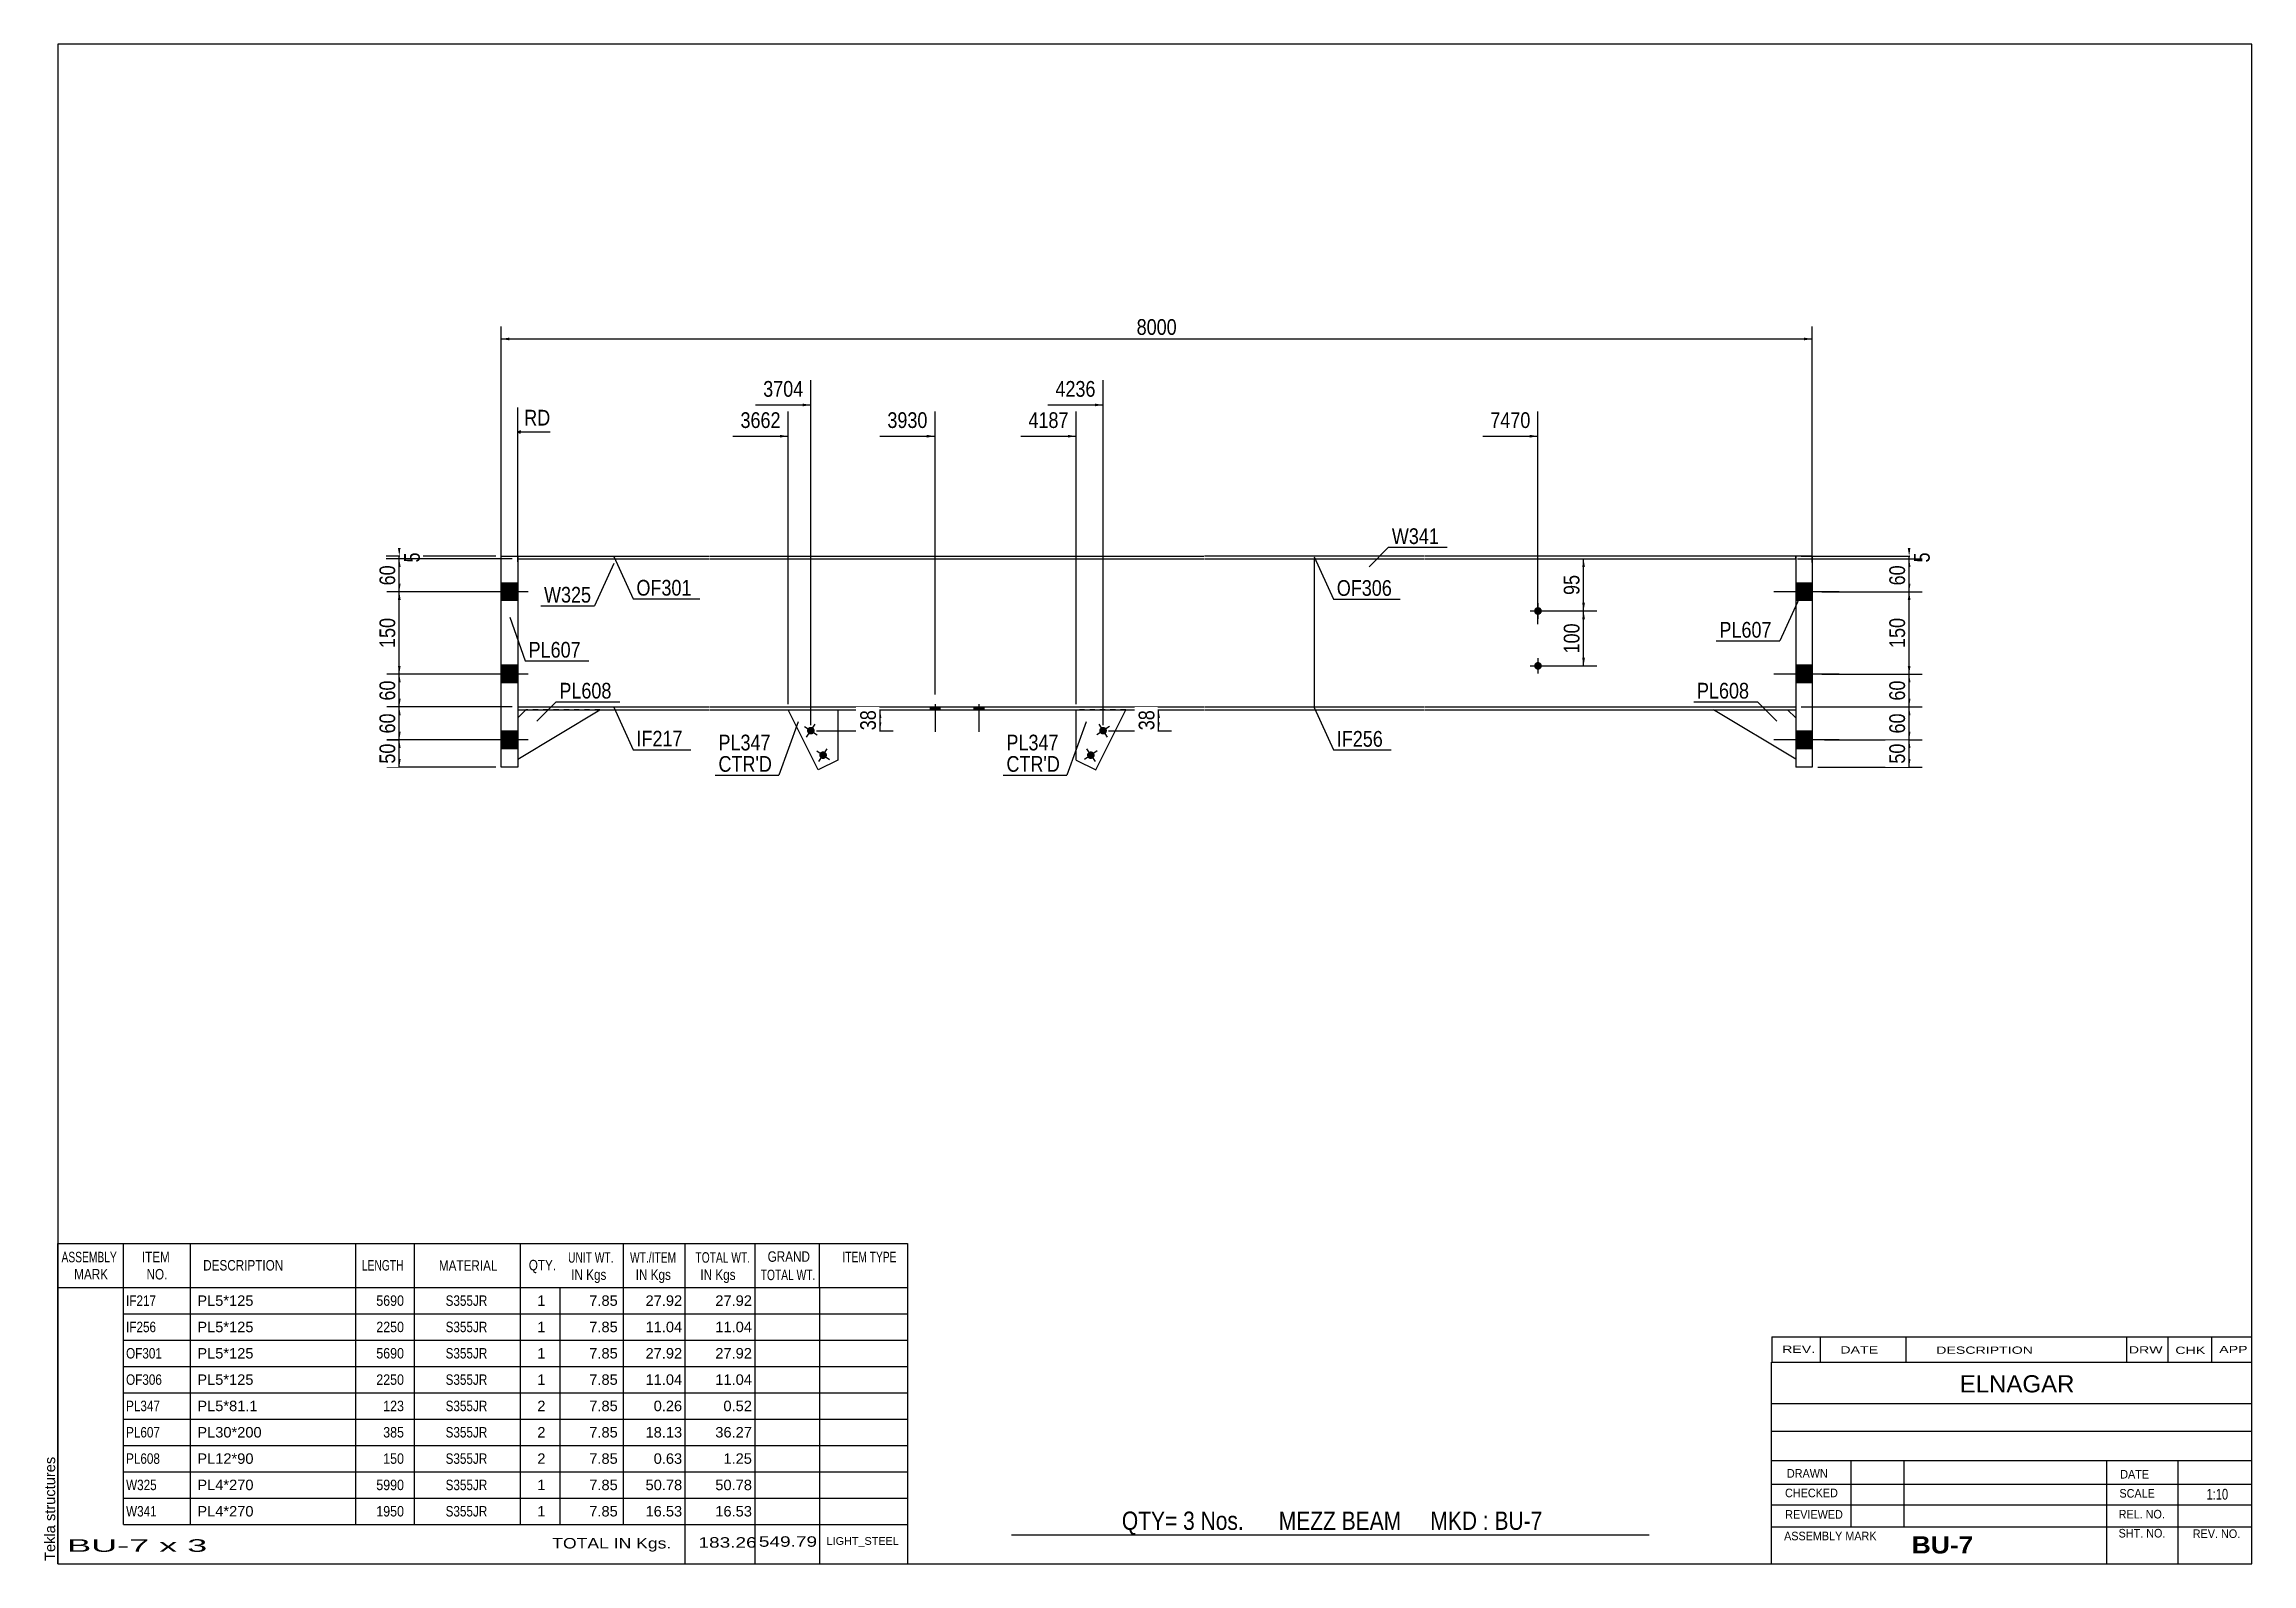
# Model space of a CAD drawing. Header units: millimetres. Extents: x -86 to 316, y -170 to 107.
import ezdxf

# ---------------------------------------------------------------- set-up
doc = ezdxf.new("R2010")
doc.units = ezdxf.units.MM
doc.linetypes.add('DXK_LINE_DOT1', pattern=[1.8814, 0.9407, -0.9407])
doc.styles.add('Arial', font='ARIAL.TTF', dxfattribs={"height": 0.2})
doc.styles.add('Arial Bold', font='ARIALBD.TTF', dxfattribs={"height": 0.2})
doc.styles.add('Arial Narrow', font='ARIALN.TTF', dxfattribs={"height": 0.2})

# ---------------------------------------------------------------- blocks, each defined once
blk = doc.blocks.new('Unknown-622212167-1210')
at = {"color": 5, "linetype": 'Continuous'}
for p, q in [((316.17, 107.33), (-83.83, 107.33)), ((-83.83, 107.33), (-83.83, -169.67)), ((316.17, -169.67), (316.17, 107.33)), ((-83.83, -169.67), (316.17, -169.67))]:
    blk.add_line(p, q, dxfattribs=at)
at = {"color": 174, "linetype": 'Continuous', "style": 'Arial'}
blk.add_text('Tekla structures', height=1.9102, rotation=90, dxfattribs=at).set_placement((-84.33, -169.17))
blk = doc.blocks.new('Part-622212167-4500 - 1231')
at = {"color": 2, "linetype": 'Continuous'}
for p, q in [((54.79, -24.97), (49.3, -14)), ((58.36, -14), (58.36, -23.18)), ((58.36, -23.18), (54.79, -24.97))]:
    blk.add_line(p, q, dxfattribs=at)
at = {"color": 7, "linetype": 'DXK_LINE_DOT1'}
blk.add_line((49.3, -14), (58.36, -14), dxfattribs=at)
blk = doc.blocks.new('Part-622212167-4507 - 1231')
at = {"color": 2, "linetype": 'Continuous'}
for p, q in [((125.19, -13.5), (165.22, -13.5)), ((125.19, -14), (165.22, -14)), ((165.32, -13.5), (233.02, -13.5)), ((165.32, -14), (233.02, -14))]:
    blk.add_line(p, q, dxfattribs=at)
at = {"color": 7, "linetype": 'DXK_LINE_DOT1'}
blk.add_line((233.02, -13.5), (233.02, -14), dxfattribs=at)
blk = doc.blocks.new('Part-622212167-4499 - 1231')
at = {"color": 2, "linetype": 'Continuous'}
for p, q in [((101.81, -23.18), (101.81, -14)), ((105.39, -24.97), (110.87, -14)), ((101.81, -23.18), (105.39, -24.97))]:
    blk.add_line(p, q, dxfattribs=at)
at = {"color": 7, "linetype": 'DXK_LINE_DOT1'}
blk.add_line((110.87, -14), (101.81, -14), dxfattribs=at)
blk = doc.blocks.new('Part-622212167-4501 - 1231')
at = {"color": 2, "linetype": 'Continuous'}
for p, q in [((0, 14), (34.99, 14)), ((0, 13.5), (34.99, 13.5)), ((35.09, 14), (125.09, 14)), ((35.09, 13.5), (125.09, 13.5))]:
    blk.add_line(p, q, dxfattribs=at)
at = {"color": 7, "linetype": 'DXK_LINE_DOT1'}
blk.add_line((0, 13.5), (0, 14), dxfattribs=at)
blk = doc.blocks.new('Part-622212167-4502 - 1231')
at = {"color": 2, "linetype": 'Continuous'}
for p, q in [((165.22, 14), (125.19, 14)), ((125.19, 13.5), (165.22, 13.5)), ((233.02, 14), (165.32, 14)), ((165.32, 13.5), (233.02, 13.5))]:
    blk.add_line(p, q, dxfattribs=at)
at = {"color": 7, "linetype": 'DXK_LINE_DOT1'}
blk.add_line((233.02, 13.5), (233.02, 14), dxfattribs=at)
blk = doc.blocks.new('Part-622212167-4505 - 1231')
at = {"color": 2, "linetype": 'Continuous'}
blk.add_line((145.22, 13.5), (145.22, -13.5), dxfattribs=at)
at = {"color": 7, "linetype": 'DXK_LINE_DOT1'}
for p, q in [((145.22, 13.5), (165.22, 13.5)), ((165.32, 13.5), (233.02, 13.5)), ((233.02, 13.5), (233.02, -13.5)), ((145.22, -13.5), (165.22, -13.5)), ((165.32, -13.5), (233.02, -13.5))]:
    blk.add_line(p, q, dxfattribs=at)
blk = doc.blocks.new('Part-622212167-4506 - 1231')
at = {"color": 2, "linetype": 'Continuous'}
for p, q in [((0, -13.5), (34.99, -13.5)), ((0, -14), (34.99, -14)), ((35.09, -13.5), (125.09, -13.5)), ((35.09, -14), (125.09, -14))]:
    blk.add_line(p, q, dxfattribs=at)
at = {"color": 7, "linetype": 'DXK_LINE_DOT1'}
blk.add_line((0, -13.5), (0, -14), dxfattribs=at)
blk = doc.blocks.new('Part-622212167-4510 - 1231')
at = {"color": 2, "linetype": 'Continuous'}
for p, q in [((-3, 14), (0, 14)), ((-3, -24.5), (-3, 14)), ((0, 14), (0, -24.5)), ((0, -24.5), (-3, -24.5))]:
    blk.add_line(p, q, dxfattribs=at)
blk = doc.blocks.new('Part-622212167-4513 - 1231')
at = {"color": 2, "linetype": 'Continuous'}
for p, q in [((0, -23), (15, -14)), ((1.5, -14), (0, -15.5))]:
    blk.add_line(p, q, dxfattribs=at)
at = {"color": 7, "linetype": 'DXK_LINE_DOT1'}
for p, q in [((0, -15.5), (0, -23)), ((15, -14), (1.5, -14))]:
    blk.add_line(p, q, dxfattribs=at)
blk = doc.blocks.new('Part-622212167-4515 - 1231')
at = {"color": 2, "linetype": 'Continuous'}
for p, q in [((236.02, 14), (233.02, 14)), ((233.02, 14), (233.02, -24.5)), ((236.02, 14), (236.02, -24.5)), ((236.02, -24.5), (233.02, -24.5))]:
    blk.add_line(p, q, dxfattribs=at)
blk = doc.blocks.new('Part-622212167-4518 - 1231')
at = {"color": 2, "linetype": 'Continuous'}
for p, q in [((233.02, -23), (218.02, -14)), ((231.52, -14), (233.02, -15.5))]:
    blk.add_line(p, q, dxfattribs=at)
at = {"color": 7, "linetype": 'DXK_LINE_DOT1'}
for p, q in [((218.02, -14), (231.52, -14)), ((233.02, -15.5), (233.02, -23))]:
    blk.add_line(p, q, dxfattribs=at)
blk = doc.blocks.new('Part-622212167-4520 - 1231')
at = {"color": 7, "linetype": 'DXK_LINE_DOT1'}
for p, q in [((0, 13.5), (0, -13.5)), ((0, 13.5), (34.99, 13.5)), ((35.09, 13.5), (125.09, 13.5)), ((125.19, 13.5), (145.22, 13.5)), ((0, -13.5), (34.99, -13.5)), ((35.09, -13.5), (125.09, -13.5)), ((125.19, -13.5), (145.22, -13.5))]:
    blk.add_line(p, q, dxfattribs=at)
at = {"color": 2, "linetype": 'Continuous'}
blk.add_line((145.22, 13.5), (145.22, -13.5), dxfattribs=at)
blk = doc.blocks.new('Bolt-622212167-4521 - 1231')
at = {"linetype": 'Continuous'}
blk.add_hatch(color=3, dxfattribs=at).paths.add_polyline_path([(104.88, -22.87, -1), (104.11, -21.7, -1)])
at = {"color": 3, "linetype": 'Continuous'}
for p, q in [((105.66, -21.52), (103.32, -23.06)), ((103.73, -21.12), (105.26, -23.46))]:
    blk.add_line(p, q, dxfattribs=at)
blk = doc.blocks.new('Bolt-622212167-4522 - 1231')
at = {"linetype": 'Continuous'}
blk.add_hatch(color=3, dxfattribs=at).paths.add_polyline_path([(107.11, -18.4, -1), (106.35, -17.23, -1)])
at = {"color": 3, "linetype": 'Continuous'}
for p, q in [((107.9, -17.05), (105.56, -18.58)), ((105.96, -16.65), (107.5, -18.99))]:
    blk.add_line(p, q, dxfattribs=at)
blk = doc.blocks.new('Bolt-622212167-4523 - 1231')
at = {"linetype": 'Continuous'}
blk.add_hatch(color=3, dxfattribs=at).paths.add_polyline_path([(56.07, -21.7, -1), (55.3, -22.87, -1)])
at = {"color": 3, "linetype": 'Continuous'}
for p, q in [((54.51, -21.52), (56.85, -23.06)), ((54.91, -23.46), (56.45, -21.12))]:
    blk.add_line(p, q, dxfattribs=at)
blk = doc.blocks.new('Bolt-622212167-4524 - 1231')
at = {"linetype": 'Continuous'}
blk.add_hatch(color=3, dxfattribs=at).paths.add_polyline_path([(53.83, -17.23, -1), (53.06, -18.4, -1)])
at = {"color": 3, "linetype": 'Continuous'}
for p, q in [((52.28, -17.05), (54.62, -18.58)), ((52.68, -18.99), (54.21, -16.65))]:
    blk.add_line(p, q, dxfattribs=at)
blk = doc.blocks.new('Bolt-622212167-4525 - 1231')
at = {"linetype": 'Continuous'}
for points in [[(186.02, 4.7), (186.17, 4.69), (186.3, 4.64), (186.43, 4.57), (186.54, 4.47), (186.63, 4.35), (186.69, 4.22), (186.72, 4.07), (186.72, 3.93), (186.69, 3.78), (186.63, 3.65), (186.54, 3.53), (186.43, 3.43), (186.3, 3.36), (186.17, 3.32), (186.02, 3.3), (185.87, 3.32), (185.74, 3.36), (185.61, 3.43), (185.5, 3.53), (185.41, 3.65), (185.35, 3.78), (185.32, 3.93), (185.32, 4.07), (185.35, 4.22), (185.41, 4.35), (185.5, 4.47), (185.61, 4.57), (185.74, 4.64), (185.87, 4.69)], [(186.02, -5.3), (186.17, -5.31), (186.3, -5.36), (186.43, -5.43), (186.54, -5.53), (186.63, -5.65), (186.69, -5.78), (186.72, -5.93), (186.72, -6.07), (186.69, -6.22), (186.63, -6.35), (186.54, -6.47), (186.43, -6.57), (186.3, -6.64), (186.17, -6.68), (186.02, -6.7), (185.87, -6.68), (185.74, -6.64), (185.61, -6.57), (185.5, -6.47), (185.41, -6.35), (185.35, -6.22), (185.32, -6.07), (185.32, -5.93), (185.35, -5.78), (185.41, -5.65), (185.5, -5.53), (185.61, -5.43), (185.74, -5.36), (185.87, -5.31)]]:
    blk.add_hatch(color=3, dxfattribs=at).paths.add_polyline_path(points)
at = {"color": 3, "linetype": 'Continuous'}
for p, q in [((186.02, 5.4), (186.02, 2.6)), ((184.62, 4), (187.42, 4)), ((184.62, -6), (187.42, -6)), ((186.02, -4.6), (186.02, -7.4))]:
    blk.add_line(p, q, dxfattribs=at)
blk = doc.blocks.new('Bolt-622212167-4526 - 1231')
at = {"linetype": 'Continuous'}
for points in [[(76.99, -13.5), (75.19, -13.5), (75.19, -14), (76.99, -14)], [(76.99, -13.5), (75.19, -13.5), (75.19, -14), (76.99, -14)], [(84.99, -13.5), (83.19, -13.5), (83.19, -14), (84.99, -14)], [(84.99, -13.5), (83.19, -13.5), (83.19, -14), (84.99, -14)]]:
    blk.add_hatch(color=3, dxfattribs=at).paths.add_polyline_path(points)
at = {"color": 3, "linetype": 'Continuous'}
for p, q in [((75.19, -13.5), (75.19, -14)), ((75.19, -13.5), (75.19, -14)), ((76.09, -13), (76.09, -18)), ((76.09, -13), (76.09, -18)), ((76.99, -13.5), (76.99, -14)), ((76.99, -13.5), (76.99, -14)), ((83.19, -13.5), (83.19, -14)), ((83.19, -13.5), (83.19, -14)), ((84.09, -13), (84.09, -18)), ((84.09, -13), (84.09, -18)), ((84.99, -13.5), (84.99, -14)), ((84.99, -13.5), (84.99, -14))]:
    blk.add_line(p, q, dxfattribs=at)
blk = doc.blocks.new('Bolt-622212167-4527 - 1231')
at = {"linetype": 'Continuous'}
for points in [[(-3, 9.1), (-3, 5.9), (0, 5.9), (0, 9.1)], [(-3, 9.1), (-3, 5.9), (0, 5.9), (0, 9.1)], [(-3, -5.9), (-3, -9.1), (0, -9.1), (0, -5.9)], [(-3, -5.9), (-3, -9.1), (0, -9.1), (0, -5.9)], [(-3, -17.9), (-3, -21.1), (0, -21.1), (0, -17.9)], [(-3, -17.9), (-3, -21.1), (0, -21.1), (0, -17.9)]]:
    blk.add_hatch(color=3, dxfattribs=at).paths.add_polyline_path(points)
at = {"color": 3, "linetype": 'Continuous'}
for p, q in [((0, 9.1), (-3, 9.1)), ((0, 9.1), (-3, 9.1)), ((1.9, 7.5), (-10, 7.5)), ((1.9, 7.5), (-10, 7.5)), ((0, 5.9), (-3, 5.9)), ((0, 5.9), (-3, 5.9)), ((1.9, -7.5), (-10, -7.5)), ((1.9, -7.5), (-10, -7.5)), ((0, -5.9), (-3, -5.9)), ((0, -5.9), (-3, -5.9)), ((0, -9.1), (-3, -9.1)), ((0, -9.1), (-3, -9.1)), ((1.9, -19.5), (-10, -19.5)), ((1.9, -19.5), (-10, -19.5)), ((0, -17.9), (-3, -17.9)), ((0, -17.9), (-3, -17.9)), ((0, -21.1), (-3, -21.1)), ((0, -21.1), (-3, -21.1))]:
    blk.add_line(p, q, dxfattribs=at)
blk = doc.blocks.new('Bolt-622212167-4530 - 1231')
at = {"linetype": 'Continuous'}
for points in [[(233.02, 9.1), (233.02, 5.9), (236.02, 5.9), (236.02, 9.1)], [(233.02, 9.1), (233.02, 5.9), (236.02, 5.9), (236.02, 9.1)], [(233.02, -5.9), (233.02, -9.1), (236.02, -9.1), (236.02, -5.9)], [(233.02, -5.9), (233.02, -9.1), (236.02, -9.1), (236.02, -5.9)], [(233.02, -17.9), (233.02, -21.1), (236.02, -21.1), (236.02, -17.9)], [(233.02, -17.9), (233.02, -21.1), (236.02, -21.1), (236.02, -17.9)]]:
    blk.add_hatch(color=3, dxfattribs=at).paths.add_polyline_path(points)
at = {"color": 3, "linetype": 'Continuous'}
for p, q in [((236.02, 9.1), (233.02, 9.1)), ((236.02, 9.1), (233.02, 9.1)), ((240.92, 7.5), (229.02, 7.5)), ((240.92, 7.5), (229.02, 7.5)), ((236.02, 5.9), (233.02, 5.9)), ((236.02, 5.9), (233.02, 5.9)), ((240.92, -7.5), (229.02, -7.5)), ((240.92, -7.5), (229.02, -7.5)), ((236.02, -5.9), (233.02, -5.9)), ((236.02, -5.9), (233.02, -5.9)), ((236.02, -9.1), (233.02, -9.1)), ((236.02, -9.1), (233.02, -9.1)), ((240.92, -19.5), (229.02, -19.5)), ((240.92, -19.5), (229.02, -19.5)), ((236.02, -17.9), (233.02, -17.9)), ((236.02, -17.9), (233.02, -17.9)), ((236.02, -21.1), (233.02, -21.1)), ((236.02, -21.1), (233.02, -21.1))]:
    blk.add_line(p, q, dxfattribs=at)
blk = doc.blocks.new('StraightDimension-622212167-6379 - 1231')
at = {"linetype": 'Continuous'}
for points in [[(253.94, 15.5), (253.69, 14), (253.44, 15.5)], [(253.44, 12), (253.69, 13.5), (253.94, 12)]]:
    blk.add_hatch(color=7, dxfattribs=at).paths.add_polyline_path(points)
at = {"color": 7, "linetype": 'Continuous'}
for p, q in [((233.34, 13.5), (255.94, 13.5)), ((234.02, 14), (255.94, 14)), ((253.69, 13.5), (253.69, 14))]:
    blk.add_line(p, q, dxfattribs=at)
at = {"color": 0}
blk.add_wipeout([(258.04, 15.26), (253.84, 15.26), (253.84, 12.24), (258.04, 12.24)], dxfattribs=at)
at = {"color": 3, "style": 'Arial Narrow'}
blk.add_text('5', height=2.86, rotation=90.0002, dxfattribs=at).set_placement((257.44, 12.84))
blk = doc.blocks.new('StraightDimension-622212167-6380 - 1231')
at = {"linetype": 'Continuous'}
for points in [[(253.44, 12), (253.69, 13.5), (253.94, 12)], [(253.94, 9), (253.69, 7.5), (253.44, 9)]]:
    blk.add_hatch(color=7, dxfattribs=at).paths.add_polyline_path(points)
at = {"color": 7, "linetype": 'Continuous'}
for p, q in [((233.34, 13.5), (256.09, 13.5)), ((253.69, 7.5), (253.69, 13.5)), ((237.75, 7.5), (256.09, 7.5))]:
    blk.add_line(p, q, dxfattribs=at)
at = {"color": 0}
blk.add_wipeout([(253.54, 12.93), (249.34, 12.93), (249.34, 8.07), (253.54, 8.07)], dxfattribs=at)
at = {"color": 3, "style": 'Arial Narrow'}
blk.add_text('60', height=2.863, rotation=90.0002, dxfattribs=at).set_placement((252.94, 8.67))
blk = doc.blocks.new('StraightDimension-622212167-6876 - 1231')
at = {"linetype": 'Continuous'}
blk.add_hatch(color=7, dxfattribs=at).paths.add_polyline_path([(100.31, 36.11), (101.81, 35.86), (100.31, 35.61)])
at = {"color": 7, "linetype": 'Continuous'}
for p, q in [((101.81, -13), (101.81, 40.36)), ((91.75, 35.86), (101.81, 35.86))]:
    blk.add_line(p, q, dxfattribs=at)
at = {"color": 0}
blk.add_wipeout([(101.04, 36.76), (101.04, 40.96), (92.52, 40.96), (92.52, 36.76)], dxfattribs=at)
at = {"color": 3, "style": 'Arial Narrow'}
blk.add_text('4187', height=2.863, dxfattribs=at).set_placement((93.12, 37.36))
blk = doc.blocks.new('StraightDimension-622212167-7032 - 1231')
at = {"linetype": 'Continuous'}
for points in [[(116.58, -15.5), (116.83, -14), (117.08, -15.5)], [(117.08, -16.32), (116.83, -17.82), (116.58, -16.32)]]:
    blk.add_hatch(color=7, dxfattribs=at).paths.add_polyline_path(points)
at = {"color": 7, "linetype": 'Continuous'}
for p, q in [((115.2, -14), (119.23, -14)), ((116.83, -17.82), (116.83, -14)), ((107.73, -17.82), (119.23, -17.82))]:
    blk.add_line(p, q, dxfattribs=at)
at = {"color": 0}
blk.add_wipeout([(116.68, -13.48), (112.48, -13.48), (112.48, -18.34), (116.68, -18.34)], dxfattribs=at)
at = {"color": 3, "style": 'Arial Narrow'}
blk.add_text('38', height=2.863, rotation=90.0002, dxfattribs=at).set_placement((116.08, -17.74))
blk = doc.blocks.new('StraightDimension-622212167-6878 - 1231')
at = {"linetype": 'Continuous'}
blk.add_hatch(color=7, dxfattribs=at).paths.add_polyline_path([(51.95, 41.81), (53.45, 41.56), (51.95, 41.31)])
at = {"color": 7, "linetype": 'Continuous'}
for p, q in [((53.45, -16.82), (53.45, 46.06)), ((43.38, 41.56), (53.45, 41.56))]:
    blk.add_line(p, q, dxfattribs=at)
at = {"color": 0}
blk.add_wipeout([(52.67, 42.46), (52.67, 46.66), (44.16, 46.66), (44.16, 42.46)], dxfattribs=at)
at = {"color": 3, "style": 'Arial Narrow'}
blk.add_text('3704', height=2.863, dxfattribs=at).set_placement((44.76, 43.06))
blk = doc.blocks.new('StraightDimension-622212167-5729 - 1231')
at = {"linetype": 'Continuous'}
for points in [[(-21.84, -21), (-21.59, -19.5), (-21.34, -21)], [(-21.34, -23), (-21.59, -24.5), (-21.84, -23)]]:
    blk.add_hatch(color=7, dxfattribs=at).paths.add_polyline_path(points)
at = {"color": 7, "linetype": 'Continuous'}
for p, q in [((-1, -19.5), (-23.84, -19.5)), ((-21.59, -24.5), (-21.59, -19.5)), ((-4, -24.5), (-23.84, -24.5))]:
    blk.add_line(p, q, dxfattribs=at)
at = {"color": 0}
blk.add_wipeout([(-21.74, -19.57), (-25.94, -19.57), (-25.94, -24.43), (-21.74, -24.43)], dxfattribs=at)
at = {"color": 3, "style": 'Arial Narrow'}
blk.add_text('50', height=2.863, rotation=90.0002, dxfattribs=at).set_placement((-22.34, -23.83))
blk = doc.blocks.new('StraightDimension-622212167-7009 - 1231')
at = {"linetype": 'Continuous'}
for points in [[(65.81, -15.5), (66.06, -14), (66.31, -15.5)], [(66.31, -16.32), (66.06, -17.82), (65.81, -16.32)]]:
    blk.add_hatch(color=7, dxfattribs=at).paths.add_polyline_path(points)
at = {"color": 7, "linetype": 'Continuous'}
for p, q in [((63.21, -14), (68.46, -14)), ((66.06, -17.82), (66.06, -14)), ((54.45, -17.82), (68.46, -17.82))]:
    blk.add_line(p, q, dxfattribs=at)
at = {"color": 0}
blk.add_wipeout([(65.91, -13.48), (61.71, -13.48), (61.71, -18.34), (65.91, -18.34)], dxfattribs=at)
at = {"color": 3, "style": 'Arial Narrow'}
blk.add_text('38', height=2.863, rotation=90.0002, dxfattribs=at).set_placement((65.31, -17.74))
blk = doc.blocks.new('StraightDimension-622212167-6874 - 1231')
at = {"linetype": 'Continuous'}
blk.add_hatch(color=7, dxfattribs=at).paths.add_polyline_path([(184.52, 36.11), (186.02, 35.86), (184.52, 35.61)])
at = {"color": 7, "linetype": 'Continuous'}
for p, q in [((186.02, 1.6), (186.02, 40.36)), ((175.96, 35.86), (186.02, 35.86))]:
    blk.add_line(p, q, dxfattribs=at)
at = {"color": 0}
blk.add_wipeout([(185.25, 36.76), (185.25, 40.96), (176.73, 40.96), (176.73, 36.76)], dxfattribs=at)
at = {"color": 3, "style": 'Arial Narrow'}
blk.add_text('7470', height=2.863, dxfattribs=at).set_placement((177.33, 37.36))
blk = doc.blocks.new('StraightDimension-622212167-5726 - 1231')
at = {"linetype": 'Continuous'}
for points in [[(-21.84, 6), (-21.59, 7.5), (-21.34, 6)], [(-21.34, -6), (-21.59, -7.5), (-21.84, -6)]]:
    blk.add_hatch(color=7, dxfattribs=at).paths.add_polyline_path(points)
at = {"color": 7, "linetype": 'Continuous'}
for p, q in [((-5.05, 7.5), (-23.84, 7.5)), ((-21.59, -7.5), (-21.59, 7.5)), ((-5.05, -7.5), (-23.84, -7.5))]:
    blk.add_line(p, q, dxfattribs=at)
at = {"color": 0}
blk.add_wipeout([(-21.74, 3.34), (-25.94, 3.34), (-25.94, -3.34), (-21.74, -3.34)], dxfattribs=at)
at = {"color": 3, "style": 'Arial Narrow'}
blk.add_text('150', height=2.863, rotation=90.0002, dxfattribs=at).set_placement((-22.34, -2.74))
blk = doc.blocks.new('StraightDimension-622212167-6382 - 1231')
at = {"linetype": 'Continuous'}
for points in [[(253.44, -9), (253.69, -7.5), (253.94, -9)], [(253.94, -12), (253.69, -13.5), (253.44, -12)]]:
    blk.add_hatch(color=7, dxfattribs=at).paths.add_polyline_path(points)
at = {"color": 7, "linetype": 'Continuous'}
for p, q in [((237.75, -7.5), (256.09, -7.5)), ((253.69, -13.5), (253.69, -7.5)), ((234.02, -13.5), (256.09, -13.5))]:
    blk.add_line(p, q, dxfattribs=at)
at = {"color": 0}
blk.add_wipeout([(253.54, -8.07), (249.34, -8.07), (249.34, -12.93), (253.54, -12.93)], dxfattribs=at)
at = {"color": 3, "style": 'Arial Narrow'}
blk.add_text('60', height=2.863, rotation=90.0002, dxfattribs=at).set_placement((252.94, -12.33))
blk = doc.blocks.new('StraightDimension-622212167-5728 - 1231')
at = {"linetype": 'Continuous'}
for points in [[(-21.84, -15), (-21.59, -13.5), (-21.34, -15)], [(-21.34, -18), (-21.59, -19.5), (-21.84, -18)]]:
    blk.add_hatch(color=7, dxfattribs=at).paths.add_polyline_path(points)
at = {"color": 7, "linetype": 'Continuous'}
for p, q in [((-1, -13.5), (-23.84, -13.5)), ((-21.59, -19.5), (-21.59, -13.5)), ((-1, -19.5), (-23.84, -19.5))]:
    blk.add_line(p, q, dxfattribs=at)
at = {"color": 0}
blk.add_wipeout([(-21.74, -14.07), (-25.94, -14.07), (-25.94, -18.93), (-21.74, -18.93)], dxfattribs=at)
at = {"color": 3, "style": 'Arial Narrow'}
blk.add_text('60', height=2.863, rotation=90.0002, dxfattribs=at).set_placement((-22.34, -18.33))
blk = doc.blocks.new('StraightDimension-622212167-6520 - 1231')
at = {"linetype": 'Continuous'}
for points in [[(194.08, 2.5), (194.33, 4), (194.58, 2.5)], [(194.58, -4.5), (194.33, -6), (194.08, -4.5)]]:
    blk.add_hatch(color=7, dxfattribs=at).paths.add_polyline_path(points)
at = {"color": 7, "linetype": 'Continuous'}
for p, q in [((187.02, 4), (196.73, 4)), ((194.33, -6), (194.33, 4)), ((187.02, -6), (196.73, -6))]:
    blk.add_line(p, q, dxfattribs=at)
at = {"color": 0}
blk.add_wipeout([(194.18, 2.34), (189.98, 2.34), (189.98, -4.34), (194.18, -4.34)], dxfattribs=at)
at = {"color": 3, "style": 'Arial Narrow'}
blk.add_text('100', height=2.863, rotation=90.0002, dxfattribs=at).set_placement((193.58, -3.74))
blk = doc.blocks.new('StraightDimension-622212167-5724 - 1231')
at = {"linetype": 'Continuous'}
for points in [[(-21.34, 15.5), (-21.59, 14), (-21.84, 15.5)], [(-21.84, 12), (-21.59, 13.5), (-21.34, 12)]]:
    blk.add_hatch(color=7, dxfattribs=at).paths.add_polyline_path(points)
at = {"color": 7, "linetype": 'Continuous'}
for p, q in [((-4, 14), (-23.99, 14)), ((-1, 13.5), (-23.99, 13.5)), ((-21.59, 13.5), (-21.59, 14))]:
    blk.add_line(p, q, dxfattribs=at)
at = {"color": 0}
blk.add_wipeout([(-17.24, 15.26), (-21.44, 15.26), (-21.44, 12.24), (-17.24, 12.24)], dxfattribs=at)
at = {"color": 3, "style": 'Arial Narrow'}
blk.add_text('5', height=2.86, rotation=90.0002, dxfattribs=at).set_placement((-17.84, 12.84))
blk = doc.blocks.new('StraightDimension-622212167-5725 - 1231')
at = {"linetype": 'Continuous'}
for points in [[(-21.84, 12), (-21.59, 13.5), (-21.34, 12)], [(-21.34, 9), (-21.59, 7.5), (-21.84, 9)]]:
    blk.add_hatch(color=7, dxfattribs=at).paths.add_polyline_path(points)
at = {"color": 7, "linetype": 'Continuous'}
for p, q in [((-1, 13.5), (-23.84, 13.5)), ((-21.59, 7.5), (-21.59, 13.5)), ((-5.05, 7.5), (-23.84, 7.5))]:
    blk.add_line(p, q, dxfattribs=at)
at = {"color": 0}
blk.add_wipeout([(-21.74, 12.93), (-25.94, 12.93), (-25.94, 8.07), (-21.74, 8.07)], dxfattribs=at)
at = {"color": 3, "style": 'Arial Narrow'}
blk.add_text('60', height=2.863, rotation=90.0002, dxfattribs=at).set_placement((-22.34, 8.67))
blk = doc.blocks.new('StraightDimension-622212167-5727 - 1231')
at = {"linetype": 'Continuous'}
for points in [[(-21.84, -9), (-21.59, -7.5), (-21.34, -9)], [(-21.34, -12), (-21.59, -13.5), (-21.84, -12)]]:
    blk.add_hatch(color=7, dxfattribs=at).paths.add_polyline_path(points)
at = {"color": 7, "linetype": 'Continuous'}
for p, q in [((-5.05, -7.5), (-23.84, -7.5)), ((-21.59, -13.5), (-21.59, -7.5)), ((-1, -13.5), (-23.84, -13.5))]:
    blk.add_line(p, q, dxfattribs=at)
at = {"color": 0}
blk.add_wipeout([(-21.74, -8.07), (-25.94, -8.07), (-25.94, -12.93), (-21.74, -12.93)], dxfattribs=at)
at = {"color": 3, "style": 'Arial Narrow'}
blk.add_text('60', height=2.863, rotation=90.0002, dxfattribs=at).set_placement((-22.34, -12.33))
blk = doc.blocks.new('StraightDimension-622212167-6026 - 1231')
at = {"linetype": 'Continuous'}
for points in [[(-1.5, 53.34), (-3, 53.59), (-1.5, 53.84)], [(234.52, 53.84), (236.02, 53.59), (234.52, 53.34)]]:
    blk.add_hatch(color=7, dxfattribs=at).paths.add_polyline_path(points)
at = {"color": 7, "linetype": 'Continuous'}
for p, q in [((-3, 12.99), (-3, 55.84)), ((-3, 53.59), (236.02, 53.59)), ((236.02, 12.86), (236.02, 55.84))]:
    blk.add_line(p, q, dxfattribs=at)
at = {"color": 0}
blk.add_wipeout([(120.77, 53.74), (120.77, 57.94), (112.25, 57.94), (112.25, 53.74)], dxfattribs=at)
at = {"color": 3, "style": 'Arial Narrow'}
blk.add_text('8000', height=2.863, dxfattribs=at).set_placement((112.85, 54.34))
blk = doc.blocks.new('StraightDimension-622212167-6875 - 1231')
at = {"linetype": 'Continuous'}
blk.add_hatch(color=7, dxfattribs=at).paths.add_polyline_path([(105.23, 41.81), (106.73, 41.56), (105.23, 41.31)])
at = {"color": 7, "linetype": 'Continuous'}
for p, q in [((106.73, -16.82), (106.73, 46.06)), ((96.67, 41.56), (106.73, 41.56))]:
    blk.add_line(p, q, dxfattribs=at)
at = {"color": 0}
blk.add_wipeout([(105.96, 42.46), (105.96, 46.66), (97.44, 46.66), (97.44, 42.46)], dxfattribs=at)
at = {"color": 3, "style": 'Arial Narrow'}
blk.add_text('4236', height=2.863, dxfattribs=at).set_placement((98.04, 43.06))
blk = doc.blocks.new('StraightDimension-622212167-6381 - 1231')
at = {"linetype": 'Continuous'}
for points in [[(253.44, 6), (253.69, 7.5), (253.94, 6)], [(253.94, -6), (253.69, -7.5), (253.44, -6)]]:
    blk.add_hatch(color=7, dxfattribs=at).paths.add_polyline_path(points)
at = {"color": 7, "linetype": 'Continuous'}
for p, q in [((237.75, 7.5), (256.09, 7.5)), ((253.69, -7.5), (253.69, 7.5)), ((237.75, -7.5), (256.09, -7.5))]:
    blk.add_line(p, q, dxfattribs=at)
at = {"color": 0}
blk.add_wipeout([(253.54, 3.34), (249.34, 3.34), (249.34, -3.34), (253.54, -3.34)], dxfattribs=at)
at = {"color": 3, "style": 'Arial Narrow'}
blk.add_text('150', height=2.863, rotation=90.0002, dxfattribs=at).set_placement((252.94, -2.74))
blk = doc.blocks.new('StraightDimension-622212167-6383 - 1231')
at = {"linetype": 'Continuous'}
for points in [[(253.44, -15), (253.69, -13.5), (253.94, -15)], [(253.94, -18), (253.69, -19.5), (253.44, -18)]]:
    blk.add_hatch(color=7, dxfattribs=at).paths.add_polyline_path(points)
at = {"color": 7, "linetype": 'Continuous'}
for p, q in [((234.02, -13.5), (256.09, -13.5)), ((253.69, -19.5), (253.69, -13.5)), ((238.28, -19.5), (256.09, -19.5))]:
    blk.add_line(p, q, dxfattribs=at)
at = {"color": 0}
blk.add_wipeout([(253.54, -14.07), (249.34, -14.07), (249.34, -18.93), (253.54, -18.93)], dxfattribs=at)
at = {"color": 3, "style": 'Arial Narrow'}
blk.add_text('60', height=2.863, rotation=90.0002, dxfattribs=at).set_placement((252.94, -18.33))
blk = doc.blocks.new('StraightDimension-622212167-6384 - 1231')
at = {"linetype": 'Continuous'}
for points in [[(253.44, -21), (253.69, -19.5), (253.94, -21)], [(253.94, -23), (253.69, -24.5), (253.44, -23)]]:
    blk.add_hatch(color=7, dxfattribs=at).paths.add_polyline_path(points)
at = {"color": 7, "linetype": 'Continuous'}
for p, q in [((238.28, -19.5), (256.09, -19.5)), ((253.69, -24.5), (253.69, -19.5)), ((237.02, -24.5), (256.09, -24.5))]:
    blk.add_line(p, q, dxfattribs=at)
at = {"color": 0}
blk.add_wipeout([(253.54, -19.57), (249.34, -19.57), (249.34, -24.43), (253.54, -24.43)], dxfattribs=at)
at = {"color": 3, "style": 'Arial Narrow'}
blk.add_text('50', height=2.863, rotation=90.0002, dxfattribs=at).set_placement((252.94, -23.83))
blk = doc.blocks.new('StraightDimension-622212167-6519 - 1231')
at = {"linetype": 'Continuous'}
for points in [[(194.08, 12), (194.33, 13.5), (194.58, 12)], [(194.58, 5.5), (194.33, 4), (194.08, 5.5)]]:
    blk.add_hatch(color=7, dxfattribs=at).paths.add_polyline_path(points)
at = {"color": 7, "linetype": 'Continuous'}
for p, q in [((193.31, 13.5), (196.73, 13.5)), ((194.33, 4), (194.33, 13.5)), ((187.02, 4), (196.73, 4))]:
    blk.add_line(p, q, dxfattribs=at)
at = {"color": 0}
blk.add_wipeout([(194.18, 11.18), (189.98, 11.18), (189.98, 6.32), (194.18, 6.32)], dxfattribs=at)
at = {"color": 3, "style": 'Arial Narrow'}
blk.add_text('95', height=2.863, rotation=90.0002, dxfattribs=at).set_placement((193.58, 6.92))
blk = doc.blocks.new('StraightDimension-622212167-6877 - 1231')
at = {"linetype": 'Continuous'}
blk.add_hatch(color=7, dxfattribs=at).paths.add_polyline_path([(74.59, 36.11), (76.09, 35.86), (74.59, 35.61)])
at = {"color": 7, "linetype": 'Continuous'}
for p, q in [((76.09, -11.25), (76.09, 40.36)), ((66.03, 35.86), (76.09, 35.86))]:
    blk.add_line(p, q, dxfattribs=at)
at = {"color": 0}
blk.add_wipeout([(75.31, 36.76), (75.31, 40.96), (66.8, 40.96), (66.8, 36.76)], dxfattribs=at)
at = {"color": 3, "style": 'Arial Narrow'}
blk.add_text('3930', height=2.863, dxfattribs=at).set_placement((67.4, 37.36))
blk = doc.blocks.new('StraightDimension-622212167-6879 - 1231')
at = {"linetype": 'Continuous'}
blk.add_hatch(color=7, dxfattribs=at).paths.add_polyline_path([(47.8, 36.11), (49.3, 35.86), (47.8, 35.61)])
at = {"color": 7, "linetype": 'Continuous'}
for p, q in [((49.3, -13), (49.3, 40.36)), ((39.24, 35.86), (49.3, 35.86))]:
    blk.add_line(p, q, dxfattribs=at)
at = {"color": 0, "linetype": 'Continuous'}
blk.add_wipeout([(6.53, 37.21), (6.53, 41.41), (0.59, 41.41), (0.59, 37.21)], dxfattribs=at)
at = {"color": 7, "linetype": 'Continuous'}
for p, q in [((0, 12.94), (0, 41.11)), ((0.5, 36.86), (0, 36.61)), ((0.5, 36.36), (0, 36.61)), ((5.93, 36.61), (0, 36.61))]:
    blk.add_line(p, q, dxfattribs=at)
at = {"color": 3, "linetype": 'Continuous', "style": 'Arial Narrow'}
blk.add_text('RD', height=2.863, dxfattribs=at).set_placement((1.19, 37.81))
at = {"color": 0}
blk.add_wipeout([(48.53, 36.76), (48.53, 40.96), (40.02, 40.96), (40.02, 36.76)], dxfattribs=at)
at = {"color": 3, "style": 'Arial Narrow'}
blk.add_text('3662', height=2.863, dxfattribs=at).set_placement((40.62, 37.36))
blk = doc.blocks.new('CBS_REVISION-622212167-7059')
at = {"color": 7, "linetype": 'Continuous'}
for p, q in [((228.67, -128.29), (316.17, -128.29)), ((228.67, -128.29), (228.67, -132.92)), ((237.46, -128.29), (237.46, -132.92)), ((253.06, -128.29), (253.06, -132.86)), ((293.31, -128.29), (293.31, -132.92)), ((300.86, -128.29), (300.86, -132.92)), ((308.8, -128.29), (308.8, -132.92)), ((228.67, -132.92), (316.17, -132.92))]:
    blk.add_line(p, q, dxfattribs=at)
at = {"color": 7, "style": 'Arial Narrow', "width": 1.7}
for s, height, p in [('REV.', 1.326, (230.53, -131.24)), ('DATE', 1.326, (241.15, -131.36)), ('DESCRIPTION', 1.3257, (258.63, -131.41)), ('DRW', 1.326, (293.74, -131.35)), ('CHK', 1.326, (302.23, -131.44)), ('APP', 1.326, (310.23, -131.29))]:
    blk.add_text(s, height=height, dxfattribs=at).set_placement(p)
blk = doc.blocks.new('CBS_BOM-622212167-7056')
at = {"color": 7, "linetype": 'Continuous'}
for p, q in [((-83.86, -119.3), (-83.86, -111.3)), ((-83.85, -111.3), (71.06, -111.3)), ((-71.86, -119.3), (-71.86, -111.3)), ((-59.67, -119.3), (-59.67, -111.3)), ((-29.5, -119.3), (-29.5, -111.3)), ((-18.82, -119.3), (-18.82, -111.3)), ((0.49, -119.3), (0.49, -111.3)), ((19.29, -119.3), (19.29, -111.3)), ((30.51, -119.3), (30.51, -111.3)), ((43.29, -119.3), (43.29, -111.3)), ((55.04, -119.3), (55.04, -111.3)), ((71.07, -111.31), (71.06, -119.29)), ((-83.86, -119.3), (71.07, -119.3)), ((-83.86, -124.1), (-83.86, -119.3)), ((-71.86, -124.1), (-71.86, -119.3)), ((-59.67, -124.1), (-59.67, -119.3)), ((-29.5, -124.1), (-29.5, -119.3)), ((-18.82, -124.1), (-18.82, -119.3)), ((0.49, -124.1), (0.49, -119.3)), ((7.76, -124.1), (7.76, -119.3)), ((19.29, -124.1), (19.29, -119.3)), ((30.51, -124.1), (30.51, -119.3)), ((43.29, -124.1), (43.29, -119.3)), ((55.06, -124.1), (55.06, -119.3)), ((71.07, -119.31), (71.07, -124.1)), ((-83.86, -128.9), (-83.86, -124.1)), ((-71.86, -124.1), (71.07, -124.1)), ((-71.86, -128.9), (-71.86, -124.1)), ((-59.67, -128.9), (-59.67, -124.1)), ((-29.5, -128.9), (-29.5, -124.1)), ((-18.82, -128.9), (-18.82, -124.1)), ((0.49, -128.9), (0.49, -124.1)), ((7.76, -128.9), (7.76, -124.1)), ((19.29, -128.9), (19.29, -124.1)), ((30.51, -128.9), (30.51, -124.1)), ((43.29, -128.9), (43.29, -124.1)), ((55.06, -128.9), (55.06, -124.1)), ((71.07, -124.11), (71.07, -128.9)), ((-83.86, -133.7), (-83.86, -128.9)), ((-71.86, -128.9), (71.07, -128.9)), ((-71.86, -133.7), (-71.86, -128.9)), ((-59.67, -133.7), (-59.67, -128.9)), ((-29.5, -133.7), (-29.5, -128.9)), ((-18.82, -133.7), (-18.82, -128.9)), ((0.49, -133.7), (0.49, -128.9)), ((7.76, -133.7), (7.76, -128.9)), ((19.29, -133.7), (19.29, -128.9)), ((30.51, -133.7), (30.51, -128.9)), ((43.29, -133.7), (43.29, -128.9)), ((55.06, -133.7), (55.06, -128.9)), ((71.07, -128.91), (71.07, -133.7)), ((-83.86, -138.5), (-83.86, -133.7)), ((-71.86, -133.7), (71.07, -133.7)), ((-71.86, -138.5), (-71.86, -133.7)), ((-59.67, -138.5), (-59.67, -133.7)), ((-29.5, -138.5), (-29.5, -133.7)), ((-18.82, -138.5), (-18.82, -133.7)), ((0.49, -138.5), (0.49, -133.7)), ((7.76, -138.5), (7.76, -133.7)), ((19.29, -138.5), (19.29, -133.7)), ((30.51, -138.5), (30.51, -133.7)), ((43.29, -138.5), (43.29, -133.7)), ((55.06, -138.5), (55.06, -133.7)), ((71.07, -133.71), (71.07, -138.5)), ((-83.86, -143.3), (-83.86, -138.5)), ((-71.86, -138.5), (71.07, -138.5)), ((-71.86, -143.3), (-71.86, -138.5)), ((-59.67, -143.3), (-59.67, -138.5)), ((-29.5, -143.3), (-29.5, -138.5)), ((-18.82, -143.3), (-18.82, -138.5)), ((0.49, -143.3), (0.49, -138.5)), ((7.76, -143.3), (7.76, -138.5)), ((19.29, -143.3), (19.29, -138.5)), ((30.51, -143.3), (30.51, -138.5)), ((43.29, -143.3), (43.29, -138.5)), ((55.06, -143.3), (55.06, -138.5)), ((71.07, -138.51), (71.07, -143.3)), ((-83.86, -148.1), (-83.86, -143.3)), ((-71.86, -143.3), (71.07, -143.3)), ((-71.86, -148.1), (-71.86, -143.3)), ((-59.67, -148.1), (-59.67, -143.3)), ((-29.5, -148.1), (-29.5, -143.3)), ((-18.82, -148.1), (-18.82, -143.3)), ((0.49, -148.1), (0.49, -143.3)), ((7.76, -148.1), (7.76, -143.3)), ((19.29, -148.1), (19.29, -143.3)), ((30.51, -148.1), (30.51, -143.3)), ((43.29, -148.1), (43.29, -143.3)), ((55.06, -148.1), (55.06, -143.3)), ((71.07, -143.31), (71.07, -148.1)), ((-83.86, -152.9), (-83.86, -148.1)), ((-71.86, -148.1), (71.07, -148.1)), ((-71.86, -152.9), (-71.86, -148.1)), ((-59.67, -152.9), (-59.67, -148.1)), ((-29.5, -152.9), (-29.5, -148.1)), ((-18.82, -152.9), (-18.82, -148.1)), ((0.49, -152.9), (0.49, -148.1)), ((7.76, -152.9), (7.76, -148.1)), ((19.29, -152.9), (19.29, -148.1)), ((30.51, -152.9), (30.51, -148.1)), ((43.29, -152.9), (43.29, -148.1)), ((55.06, -152.9), (55.06, -148.1)), ((71.07, -148.11), (71.07, -152.9)), ((-83.86, -157.7), (-83.86, -152.9)), ((-71.86, -152.9), (71.07, -152.9)), ((-71.86, -157.7), (-71.86, -152.9)), ((-59.67, -157.7), (-59.67, -152.9)), ((-29.5, -157.7), (-29.5, -152.9)), ((-18.82, -157.7), (-18.82, -152.9)), ((0.49, -157.7), (0.49, -152.9)), ((7.76, -157.7), (7.76, -152.9)), ((19.29, -157.7), (19.29, -152.9)), ((30.51, -157.7), (30.51, -152.9)), ((43.29, -157.7), (43.29, -152.9)), ((55.06, -157.7), (55.06, -152.9)), ((71.07, -152.91), (71.07, -157.7)), ((-83.86, -162.5), (-83.86, -157.7)), ((-71.86, -157.7), (71.07, -157.7)), ((-71.86, -162.5), (-71.86, -157.7)), ((-59.67, -162.5), (-59.67, -157.7)), ((-29.5, -162.5), (-29.5, -157.7)), ((-18.82, -162.5), (-18.82, -157.7)), ((0.49, -162.5), (0.49, -157.7)), ((7.76, -162.5), (7.76, -157.7)), ((19.29, -162.5), (19.29, -157.7)), ((30.51, -162.5), (30.51, -157.7)), ((43.29, -162.5), (43.29, -157.7)), ((55.06, -162.5), (55.06, -157.7)), ((71.07, -157.71), (71.07, -162.5)), ((-83.86, -169.7), (-83.86, -162.52)), ((-71.86, -162.5), (71.07, -162.5)), ((30.51, -169.7), (30.51, -162.52)), ((43.29, -169.7), (43.29, -162.52)), ((55.1, -169.7), (55.1, -162.52)), ((71.07, -162.5), (71.07, -169.7)), ((-83.86, -169.7), (71.07, -169.7))]:
    blk.add_line(p, q, dxfattribs=at)
at = {"color": 3, "linetype": 'Continuous', "style": 'Arial'}
for s, height, width, p in [('ASSEMBLY', 1.91, 0.7, (-83.17, -114.73)), ('MARK', 1.91, 0.8, (-80.86, -117.86)), ('ITEM', 1.91, 0.8, (-68.53, -114.73)), ('NO.', 1.91, 0.8, (-67.67, -117.86)), ('DESCRIPTION', 1.9102, 0.8, (-57.34, -116.23)), ('LENGTH', 1.91, 0.7, (-28.4, -116.23)), ('MATERIAL', 1.91, 0.8, (-14.37, -116.28)), ('QTY.', 1.91, 0.8, (2.02, -116.2)), ('UNIT WT.', 1.91, 0.7, (9.18, -114.8)), ('IN Kgs', 1.91, 0.8, (9.76, -117.94)), ('WT./ITEM', 1.91, 0.7, (20.48, -114.8)), ('IN Kgs', 1.91, 0.8, (21.52, -117.94)), ('TOTAL WT.', 1.91, 0.7, (32.41, -114.8)), ('IN Kgs', 1.91, 0.8, (33.31, -117.94)), ('TOTAL WT.', 1.91, 0.7, (44.31, -117.98)), ('GRAND', 1.91, 0.8, (45.57, -114.64)), ('ITEM TYPE', 1.91, 0.7, (59.2, -114.72))]:
    blk.add_text(s, height=height, dxfattribs=dict(at, width=width)).set_placement(p)
at = {"color": 7, "linetype": 'Continuous', "style": 'Arial'}
for s, width, p in [('IF217', 0.8, (-71.4, -122.67)), ('5690', 0.85, (-25.78, -122.67)), ('S355JR', 0.8, (-13.14, -122.67)), ('IF256', 0.8, (-71.4, -127.47)), ('2250', 0.85, (-25.78, -127.47)), ('S355JR', 0.8, (-13.14, -127.47)), ('OF301', 0.8, (-71.4, -132.27)), ('5690', 0.85, (-25.78, -132.27)), ('S355JR', 0.8, (-13.14, -132.27)), ('OF306', 0.8, (-71.4, -137.07)), ('2250', 0.85, (-25.78, -137.07)), ('S355JR', 0.8, (-13.14, -137.07)), ('PL347', 0.8, (-71.4, -141.87)), ('123', 0.85, (-24.52, -141.87)), ('S355JR', 0.8, (-13.14, -141.87)), ('PL607', 0.8, (-71.4, -146.67)), ('385', 0.85, (-24.52, -146.67)), ('S355JR', 0.8, (-13.14, -146.67)), ('PL608', 0.8, (-71.4, -151.47)), ('150', 0.85, (-24.52, -151.47)), ('S355JR', 0.8, (-13.14, -151.47)), ('W325', 0.8, (-71.4, -156.27)), ('5990', 0.85, (-25.78, -156.27)), ('S355JR', 0.8, (-13.14, -156.27)), ('W341', 0.8, (-71.4, -161.07)), ('1950', 0.85, (-25.78, -161.07)), ('S355JR', 0.8, (-13.14, -161.07))]:
    blk.add_text(s, height=1.91, dxfattribs=dict(at, width=width)).set_placement(p)
for s, p in [('PL5*125', (-58.41, -122.67)), ('7.85', (13.05, -122.67)), ('27.92', (23.31, -122.67)), ('27.92', (36.03, -122.67)), ('1', (3.58, -122.67)), ('PL5*125', (-58.41, -127.47)), ('1', (3.58, -127.47)), ('7.85', (13.05, -127.47)), ('11.04', (23.31, -127.47)), ('11.04', (36.03, -127.47)), ('PL5*125', (-58.41, -132.27)), ('1', (3.58, -132.27)), ('7.85', (13.05, -132.27)), ('27.92', (23.31, -132.27)), ('27.92', (36.03, -132.27)), ('PL5*125', (-58.41, -137.07)), ('1', (3.58, -137.07)), ('7.85', (13.05, -137.07)), ('11.04', (23.31, -137.07)), ('11.04', (36.03, -137.07)), ('PL5*81.1', (-58.41, -141.87)), ('2', (3.58, -141.87)), ('7.85', (13.05, -141.87)), ('0.26', (24.79, -141.87)), ('0.52', (37.51, -141.87)), ('PL30*200', (-58.41, -146.67)), ('2', (3.58, -146.67)), ('7.85', (13.05, -146.67)), ('18.13', (23.31, -146.67)), ('36.27', (36.03, -146.67)), ('PL12*90', (-58.41, -151.47)), ('2', (3.58, -151.47)), ('7.85', (13.05, -151.47)), ('0.63', (24.79, -151.47)), ('1.25', (37.51, -151.47)), ('PL4*270', (-58.41, -156.27)), ('1', (3.58, -156.27)), ('7.85', (13.05, -156.27)), ('50.78', (23.31, -156.27)), ('50.78', (36.03, -156.27)), ('PL4*270', (-58.41, -161.07)), ('1', (3.58, -161.07)), ('7.85', (13.05, -161.07)), ('16.53', (23.31, -161.07)), ('16.53', (36.03, -161.07))]:
    blk.add_text(s, height=1.91, dxfattribs=at).set_placement(p)
at = {"color": 6, "linetype": 'Continuous', "style": 'Arial'}
for s, height, width, p in [('TOTAL IN Kgs.', 1.9102, 1.2, (6.3, -166.9)), ('183.26', 1.91, 1.3, (32.96, -166.75)), ('549.79', 1.91, 1.3, (43.97, -166.59)), ('BU-7 x 3', 2.292, 2.05, (-82.14, -167.51))]:
    blk.add_text(s, height=height, dxfattribs=dict(at, width=width)).set_placement(p)
blk.add_text('LIGHT_STEEL', height=1.4135, dxfattribs=at).set_placement((56.32, -166.24))
blk = doc.blocks.new('CBS_CALLOFF-622212167-7057')
at = {"color": 7, "linetype": 'Continuous'}
blk.add_line((90.05, -164.4), (206.28, -164.42), dxfattribs=at)
at = {"color": 3, "linetype": 'Continuous', "style": 'Arial Narrow'}
blk.add_text('QTY= 3 Nos.      MEZZ BEAM     MKD : BU-7', height=3.3405, dxfattribs=at).set_placement((110.15, -163.51))
blk = doc.blocks.new('CBS_NAME_BLOG-622212167-7058')
at = {"color": 7, "linetype": 'Continuous'}
for p, q in [((228.58, -132.92), (316.1, -132.92)), ((228.58, -169.63), (228.58, -132.92)), ((228.58, -140.45), (316.1, -140.45)), ((228.66, -145.51), (316.17, -145.51)), ((228.58, -150.88), (316.1, -150.88)), ((243.11, -162.99), (243.11, -150.89)), ((252.79, -162.96), (252.79, -150.89)), ((289.71, -169.63), (289.71, -150.9)), ((302.76, -169.63), (302.76, -150.89)), ((228.59, -155.18), (316.17, -155.16)), ((228.58, -158.93), (316.1, -158.93)), ((228.58, -162.97), (316.1, -162.97)), ((228.58, -169.67), (316.17, -169.67))]:
    blk.add_line(p, q, dxfattribs=at)
at = {"color": 3, "linetype": 'Continuous', "style": 'Arial'}
blk.add_text('ELNAGAR', height=3.133, dxfattribs=at).set_placement((262.91, -138.45))
at = {"color": 3, "linetype": 'Continuous'}
for s, height, style, width, p in [('DRAWN', 1.566, 'Arial', 0.9, (231.41, -153.99)), ('DATE', 1.566, 'Arial', 0.9, (292.18, -154.15)), ('CHECKED', 1.566, 'Arial', 0.9, (231.07, -157.56)), ('SCALE', 1.566, 'Arial', 0.9, (292.03, -157.63)), ('1:10', 1.957, 'Arial Narrow', 0.9, (307.92, -157.99)), ('REVIEWED', 1.566, 'Arial', 0.9, (231.1, -161.48)), ('REL. NO.', 1.566, 'Arial', 0.9, (291.89, -161.43)), ('ASSEMBLY MARK', 1.5663, 'Arial', 0.9, (230.89, -165.41)), ('BU-7', 3.131, 'Arial Bold', 1.1, (254.16, -167.81)), ('SHT. NO.', 1.566, 'Arial', 0.9, (291.88, -164.9)), ('REV. NO.', 1.566, 'Arial', 0.9, (305.41, -164.99))]:
    blk.add_text(s, height=height, dxfattribs=dict(at, style=style, width=width)).set_placement(p)
blk = doc.blocks.new('Mark-622212167-4563 - 1231')
at = {"color": 0}
blk.add_wipeout([(224.52, -11.96), (224.52, -8.96), (215.01, -8.96), (215.01, -11.96)], dxfattribs=at)
blk.add_wipeout([(224.52, -11.96), (224.52, -8.96), (215.01, -8.96), (215.01, -11.96)], dxfattribs=at)
at = {"color": 7, "linetype": 'Continuous'}
for p in [(214.41, -12.56), (229.55, -16.09)]:
    blk.add_line(p, (226.02, -12.56), dxfattribs=at)
at = {"color": 3, "style": 'Arial Narrow'}
blk.add_text('PL608', height=2.863, dxfattribs=at).set_placement((215.01, -11.96))
blk = doc.blocks.new('Mark-622212167-4566 - 1231')
at = {"color": 0}
blk.add_wipeout([(13.38, 5.53), (13.38, 8.53), (4.8, 8.53), (4.8, 5.53)], dxfattribs=at)
blk.add_wipeout([(13.38, 5.53), (13.38, 8.53), (4.8, 8.53), (4.8, 5.53)], dxfattribs=at)
at = {"color": 7, "linetype": 'Continuous'}
for p in [(17.52, 12.67), (4.2, 4.93)]:
    blk.add_line(p, (13.98, 4.93), dxfattribs=at)
at = {"color": 3, "style": 'Arial Narrow'}
blk.add_text('W325', height=2.863, dxfattribs=at).set_placement((4.8, 5.53))
blk = doc.blocks.new('Mark-622212167-4533 - 1231')
at = {"color": 0}
blk.add_wipeout([(98.62, -21.41), (98.62, -18.41), (89.11, -18.41), (89.11, -21.41)], dxfattribs=at)
blk.add_wipeout([(98.62, -21.41), (98.62, -18.41), (89.11, -18.41), (89.11, -21.41)], dxfattribs=at)
blk.add_wipeout([(98.87, -25.31), (98.87, -22.31), (89.11, -22.31), (89.11, -25.31)], dxfattribs=at)
blk.add_wipeout([(98.87, -25.31), (98.87, -22.31), (89.11, -22.31), (89.11, -25.31)], dxfattribs=at)
at = {"color": 7, "linetype": 'Continuous'}
for p in [(103.65, -16.22), (88.51, -25.91)]:
    blk.add_line(p, (100.12, -25.91), dxfattribs=at)
at = {"color": 3, "style": 'Arial Narrow'}
blk.add_text('PL347', height=2.863, dxfattribs=at).set_placement((89.11, -21.41))
at = {"color": 1, "style": 'Arial Narrow'}
blk.add_text("CTR'D", height=2.863, dxfattribs=at).set_placement((89.11, -25.31))
blk = doc.blocks.new('Mark-622212167-4536 - 1231')
at = {"color": 0}
blk.add_wipeout([(46.11, -21.41), (46.11, -18.41), (36.61, -18.41), (36.61, -21.41)], dxfattribs=at)
blk.add_wipeout([(46.11, -21.41), (46.11, -18.41), (36.61, -18.41), (36.61, -21.41)], dxfattribs=at)
blk.add_wipeout([(46.36, -25.31), (46.36, -22.31), (36.61, -22.31), (36.61, -25.31)], dxfattribs=at)
blk.add_wipeout([(46.36, -25.31), (46.36, -22.31), (36.61, -22.31), (36.61, -25.31)], dxfattribs=at)
at = {"color": 7, "linetype": 'Continuous'}
for p in [(51.14, -16.22), (36.01, -25.91)]:
    blk.add_line(p, (47.61, -25.91), dxfattribs=at)
at = {"color": 3, "style": 'Arial Narrow'}
blk.add_text('PL347', height=2.863, dxfattribs=at).set_placement((36.61, -21.41))
at = {"color": 1, "style": 'Arial Narrow'}
blk.add_text("CTR'D", height=2.863, dxfattribs=at).set_placement((36.61, -25.31))
blk = doc.blocks.new('Mark-622212167-4539 - 1231')
at = {"color": 0}
blk.add_wipeout([(31.7, 6.8), (31.7, 9.8), (21.65, 9.8), (21.65, 6.8)], dxfattribs=at)
blk.add_wipeout([(31.7, 6.8), (31.7, 9.8), (21.65, 9.8), (21.65, 6.8)], dxfattribs=at)
at = {"color": 7, "linetype": 'Continuous'}
for p, q in [((17.52, 13.94), (21.05, 6.2)), ((21.05, 6.2), (33.2, 6.2))]:
    blk.add_line(p, q, dxfattribs=at)
at = {"color": 3, "style": 'Arial Narrow'}
blk.add_text('OF301', height=2.863, dxfattribs=at).set_placement((21.65, 6.8))
blk = doc.blocks.new('Mark-622212167-4542 - 1231')
at = {"color": 0}
blk.add_wipeout([(159.39, 6.76), (159.39, 9.76), (149.34, 9.76), (149.34, 6.76)], dxfattribs=at)
blk.add_wipeout([(159.39, 6.76), (159.39, 9.76), (149.34, 9.76), (149.34, 6.76)], dxfattribs=at)
at = {"color": 7, "linetype": 'Continuous'}
for p, q in [((145.2, 13.9), (148.74, 6.16)), ((148.74, 6.16), (160.89, 6.16))]:
    blk.add_line(p, q, dxfattribs=at)
at = {"color": 3, "style": 'Arial Narrow'}
blk.add_text('OF306', height=2.863, dxfattribs=at).set_placement((149.34, 6.76))
blk = doc.blocks.new('Mark-622212167-4545 - 1231')
at = {"color": 0}
blk.add_wipeout([(167.97, 16.21), (167.97, 19.21), (159.38, 19.21), (159.38, 16.21)], dxfattribs=at)
blk.add_wipeout([(167.97, 16.21), (167.97, 19.21), (159.38, 19.21), (159.38, 16.21)], dxfattribs=at)
at = {"color": 7, "linetype": 'Continuous'}
for p, q in [((155.24, 12.07), (158.78, 15.61)), ((158.78, 15.61), (169.47, 15.61))]:
    blk.add_line(p, q, dxfattribs=at)
at = {"color": 3, "style": 'Arial Narrow'}
blk.add_text('W341', height=2.863, dxfattribs=at).set_placement((159.38, 16.21))
blk = doc.blocks.new('Mark-622212167-4548 - 1231')
at = {"color": 0}
blk.add_wipeout([(30.06, -20.7), (30.06, -17.7), (21.65, -17.7), (21.65, -20.7)], dxfattribs=at)
blk.add_wipeout([(30.06, -20.7), (30.06, -17.7), (21.65, -17.7), (21.65, -20.7)], dxfattribs=at)
at = {"color": 7, "linetype": 'Continuous'}
for p, q in [((17.52, -13.56), (21.05, -21.3)), ((21.05, -21.3), (31.56, -21.3))]:
    blk.add_line(p, q, dxfattribs=at)
at = {"color": 3, "style": 'Arial Narrow'}
blk.add_text('IF217', height=2.863, dxfattribs=at).set_placement((21.65, -20.7))
blk = doc.blocks.new('Mark-622212167-4551 - 1231')
at = {"color": 0}
blk.add_wipeout([(157.74, -20.74), (157.74, -17.74), (149.34, -17.74), (149.34, -20.74)], dxfattribs=at)
blk.add_wipeout([(157.74, -20.74), (157.74, -17.74), (149.34, -17.74), (149.34, -20.74)], dxfattribs=at)
at = {"color": 7, "linetype": 'Continuous'}
for p, q in [((145.2, -13.6), (148.74, -21.34)), ((148.74, -21.34), (159.24, -21.34))]:
    blk.add_line(p, q, dxfattribs=at)
at = {"color": 3, "style": 'Arial Narrow'}
blk.add_text('IF256', height=2.863, dxfattribs=at).set_placement((149.34, -20.74))
blk = doc.blocks.new('Mark-622212167-4554 - 1231')
at = {"color": 0}
blk.add_wipeout([(11.49, -4.5), (11.49, -1.5), (1.99, -1.5), (1.99, -4.5)], dxfattribs=at)
blk.add_wipeout([(11.49, -4.5), (11.49, -1.5), (1.99, -1.5), (1.99, -4.5)], dxfattribs=at)
at = {"color": 7, "linetype": 'Continuous'}
for p, q in [((-1.42, 2.89), (1.39, -5.1)), ((1.39, -5.1), (12.99, -5.1))]:
    blk.add_line(p, q, dxfattribs=at)
at = {"color": 3, "style": 'Arial Narrow'}
blk.add_text('PL607', height=2.863, dxfattribs=at).set_placement((1.99, -4.5))
blk = doc.blocks.new('Mark-622212167-4557 - 1231')
at = {"color": 0}
blk.add_wipeout([(17.11, -11.96), (17.11, -8.96), (7.6, -8.96), (7.6, -11.96)], dxfattribs=at)
blk.add_wipeout([(17.11, -11.96), (17.11, -8.96), (7.6, -8.96), (7.6, -11.96)], dxfattribs=at)
at = {"color": 7, "linetype": 'Continuous'}
for p, q in [((3.47, -16.09), (7, -12.56)), ((7, -12.56), (18.61, -12.56))]:
    blk.add_line(p, q, dxfattribs=at)
at = {"color": 3, "style": 'Arial Narrow'}
blk.add_text('PL608', height=2.863, dxfattribs=at).set_placement((7.6, -11.96))
blk = doc.blocks.new('Mark-622212167-4560 - 1231')
at = {"color": 0}
blk.add_wipeout([(228.61, -0.86), (228.61, 2.14), (219.11, 2.14), (219.11, -0.86)], dxfattribs=at)
blk.add_wipeout([(228.61, -0.86), (228.61, 2.14), (219.11, 2.14), (219.11, -0.86)], dxfattribs=at)
at = {"color": 7, "linetype": 'Continuous'}
for p in [(233.65, 6.27), (218.51, -1.46)]:
    blk.add_line(p, (230.11, -1.46), dxfattribs=at)
at = {"color": 3, "style": 'Arial Narrow'}
blk.add_text('PL607', height=2.863, dxfattribs=at).set_placement((219.11, -0.86))

msp = doc.modelspace()

# ---------------------------------------------------------------- block references
for name in ['Unknown-622212167-1210', 'Part-622212167-4510 - 1231', 'Part-622212167-4501 - 1231', 'Part-622212167-4520 - 1231', 'Part-622212167-4502 - 1231', 'Part-622212167-4505 - 1231', 'Part-622212167-4515 - 1231', 'Bolt-622212167-4527 - 1231', 'Bolt-622212167-4530 - 1231', 'Bolt-622212167-4525 - 1231', 'Part-622212167-4506 - 1231', 'Part-622212167-4513 - 1231', 'Part-622212167-4500 - 1231', 'Bolt-622212167-4526 - 1231', 'Part-622212167-4499 - 1231', 'Part-622212167-4507 - 1231', 'Part-622212167-4518 - 1231', 'Bolt-622212167-4524 - 1231', 'Bolt-622212167-4522 - 1231', 'Bolt-622212167-4523 - 1231', 'Bolt-622212167-4521 - 1231', 'CBS_BOM-622212167-7056', 'CBS_REVISION-622212167-7059', 'CBS_NAME_BLOG-622212167-7058', 'CBS_CALLOFF-622212167-7057']:
    msp.add_blockref(name, (0, 0))

# ---------------------------------------------------------------- next in the draw order: block references
for name in ['StraightDimension-622212167-6878 - 1231', 'StraightDimension-622212167-6876 - 1231', 'StraightDimension-622212167-6874 - 1231', 'StraightDimension-622212167-5724 - 1231', 'StraightDimension-622212167-6379 - 1231', 'StraightDimension-622212167-5726 - 1231', 'StraightDimension-622212167-6382 - 1231', 'Mark-622212167-4563 - 1231', 'StraightDimension-622212167-7032 - 1231', 'Mark-622212167-4551 - 1231', 'StraightDimension-622212167-5729 - 1231']:
    msp.add_blockref(name, (0, 0))

# ---------------------------------------------------------------- next in the draw order: block references
for name in ['StraightDimension-622212167-5725 - 1231', 'StraightDimension-622212167-6380 - 1231', 'StraightDimension-622212167-6520 - 1231', 'StraightDimension-622212167-5728 - 1231', 'StraightDimension-622212167-7009 - 1231', 'StraightDimension-622212167-6383 - 1231', 'Mark-622212167-4536 - 1231']:
    msp.add_blockref(name, (0, 0))

# ---------------------------------------------------------------- next in the draw order: block references
for name in ['StraightDimension-622212167-6026 - 1231', 'Mark-622212167-4560 - 1231', 'StraightDimension-622212167-6381 - 1231', 'StraightDimension-622212167-5727 - 1231', 'StraightDimension-622212167-6384 - 1231']:
    msp.add_blockref(name, (0, 0))

# ---------------------------------------------------------------- next in the draw order: block references
for name in ['StraightDimension-622212167-6875 - 1231', 'StraightDimension-622212167-6879 - 1231', 'StraightDimension-622212167-6877 - 1231', 'Mark-622212167-4542 - 1231', 'StraightDimension-622212167-6519 - 1231']:
    msp.add_blockref(name, (0, 0))

# ---------------------------------------------------------------- next in the draw order: block references
for name in ['Mark-622212167-4545 - 1231', 'Mark-622212167-4566 - 1231', 'Mark-622212167-4554 - 1231', 'Mark-622212167-4548 - 1231', 'Mark-622212167-4533 - 1231']:
    msp.add_blockref(name, (0, 0))

# ---------------------------------------------------------------- next in the draw order: block references
for name in ['Mark-622212167-4539 - 1231', 'Mark-622212167-4557 - 1231']:
    msp.add_blockref(name, (0, 0))

doc.saveas('drawing.dxf')
